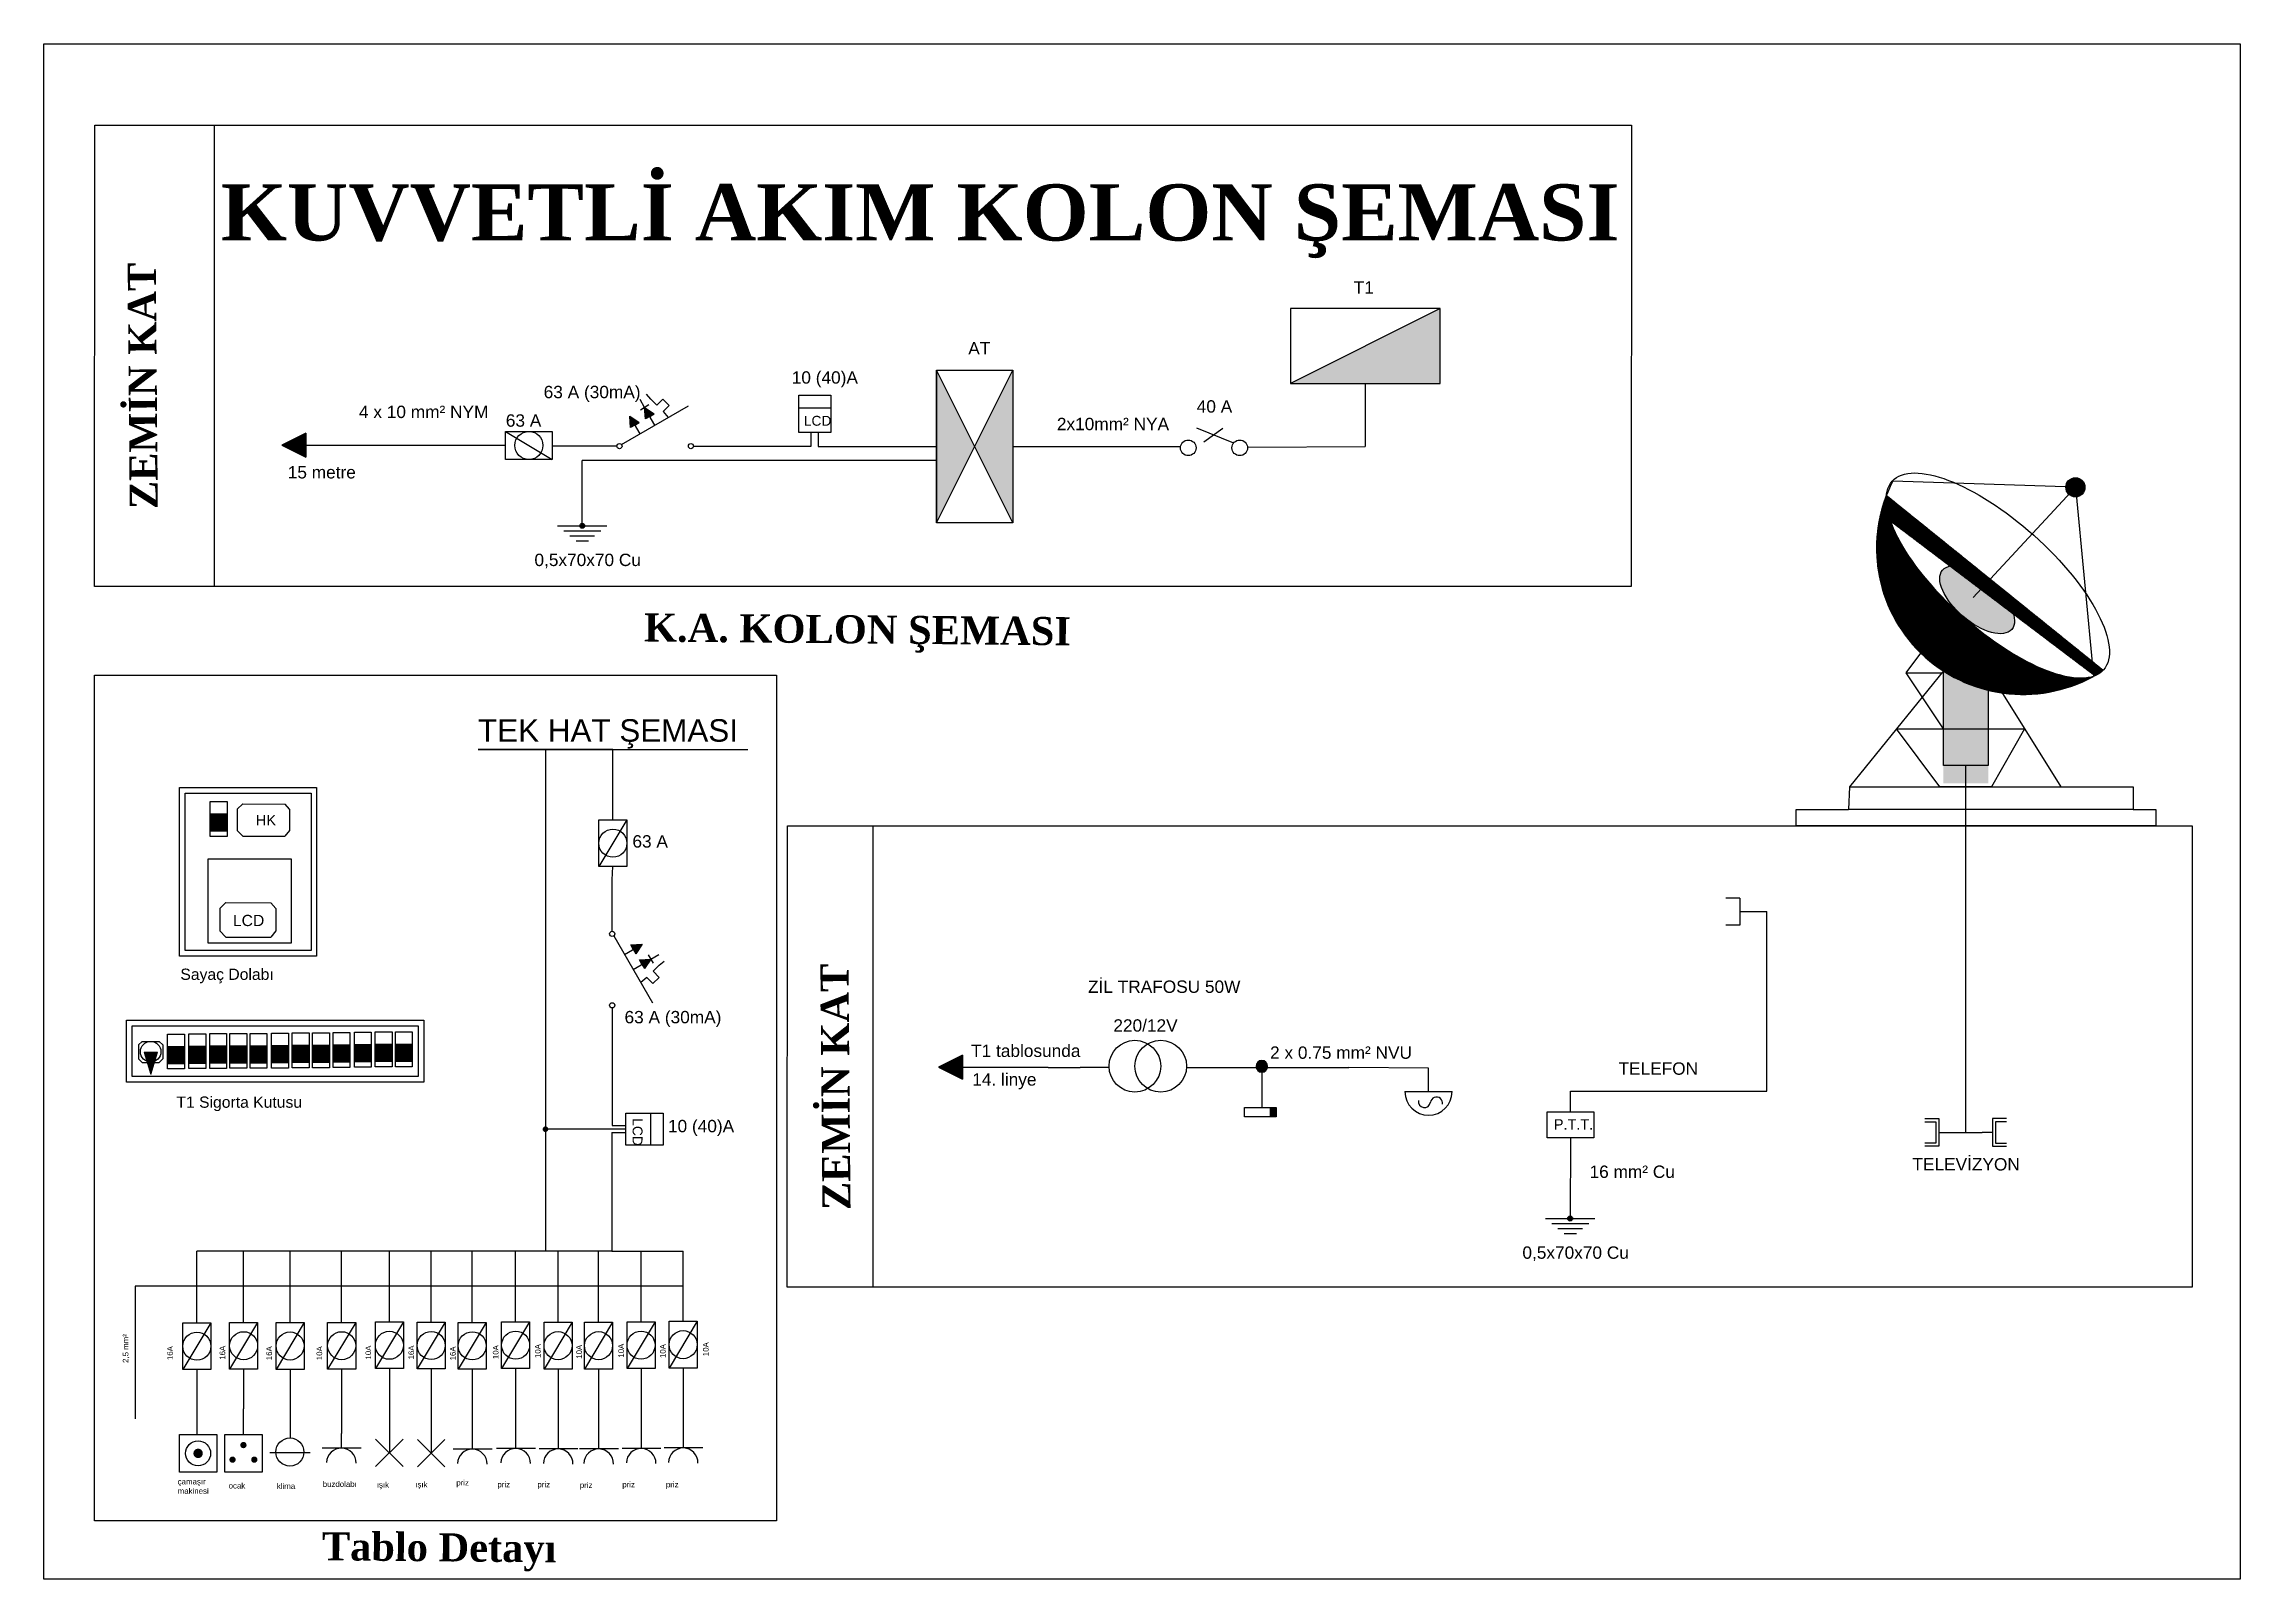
# Model space of a CAD drawing. Header units: millimetres. Extents: x 50 to 5784, y -13 to 1597.
# Drawn here: x 3830 to 5784, y 232 to 1597 of the extents above; entities that cross this region are included whole.
import ezdxf

# ---------------------------------------------------------------- set-up
doc = ezdxf.new("R2010")
doc.units = ezdxf.units.MM
doc.header["$MEASUREMENT"] = 0
for name, color, linetype in [('aydınlatma', 21, 'Continuous'), ('kolon', 7, 'Continuous'), ('Layer2', 1, 'Continuous'), ('Layer3', 4, 'Continuous'), ('Layer4', 230, 'Continuous'), ('semboller', 7, 'Continuous'), ('sigorta', 5, 'Continuous'), ('tv', 211, 'Continuous')]:
    doc.layers.add(name, color=color, linetype=linetype)
doc.styles.get("Standard").update_dxf_attribs({"font": 'Arial.ttf'})

msp = doc.modelspace()

# ---------------------------------------------------------------- texts
at = {"layer": 'kolon', "insert": (3987.083142535495, 1472.539250293728), "char_height": 50, "attachment_point": 1}
msp.add_mtext_dynamic_manual_height_columns('{\\fTimes New Roman|b1|i0|c162|p0;KUVVETLİ AKIM KOLON ŞEMASI}', width=1682.037997677733, gutter_width=109.9051887724151, heights=[0], dxfattribs=at)
at = {"layer": 'kolon', "ltscale": 10, "char_height": 25, "attachment_point": 1}
for s, width, insert, rotation in [('\\pxqc;{\\fTimes New Roman|b1|i0|c162|p0;ZEMİN KAT}', 281.4031394292136, (3906.233254828587, 1152.328584564436), 90.48460307882016), ('\\pxi-3,l4,qc,t4;{\\fTimes New Roman|b1|i0|c162|p0;K.A.^IKOLON ŞEMASI}', 552.194497974117, (4264.912510970287, 1091.798826417795), 359.48087755701863), ('\\pxqc;{\\fTimes New Roman|b1|i0|c162|p0;ZEMİN KAT}', 281.4031394292136, (4522.519760912744, 528.9016080136114), 90.48460307882016)]:
    msp.add_mtext_dynamic_manual_height_columns(s, width=width, gutter_width=50, heights=[0], dxfattribs=dict(at, insert=insert, rotation=rotation))
at = {"layer": 'kolon', "ltscale": 10, "char_height": 10.99051887724151, "attachment_point": 1}
for s, width, insert in [('T1', 172.3944417665042, (4994.893715411379, 1386.188369387716)), ('AT', 172.3944417665042, (4651.988835412645, 1332.160130592462)), ('63 A (30mA)', 102.178465985725, (4274.248158239194, 1293.269830044907)), ('10 (40)A', 65.41614384820961, (4494.948405042616, 1306.187960004542)), ('4 x 10 mm² NYM', 172.3944417665042, (4109.91168093285, 1275.62192893487)), ('40 A', 47.77024379409204, (4855.257777492188, 1280.447248808923)), ('63 A', 47.77024379409204, (4240.551931241647, 1267.913615510154)), ('2x10mm² NYA', 172.3944417665042, (4730.829255682713, 1264.818059612787)), ('15 metre', 172.3944417665042, (4046.54267080144, 1221.878753574068)), ('0,5x70x70 Cu', 172.3944417665042, (4266.024100646046, 1143.962414618967)), ('\\pxql;ZİL TRAFOSU 50W', 172.3944417665042, (4758.5, 764.3520560166215)), ('\\pxqc;220/12V', 88.34748368752105, (4765.5, 729.8520560166215)), ('T1 tablosunda', 172.3944417665042, (4654.5, 707.3520560166215)), ('2 x 0.75 mm² NVU', 172.3944417665042, (4920.5, 705.7229241195298)), ('\\pxql;TELEFON', 172.3944417665042, (5230.5, 691.5319826558124)), ('14. linye', 172.3944417665042, (4655.5, 681.8520560166215)), ('\\pxql;TELEVİZYON', 172.3944417665042, (5492, 606.372862985522)), ('    16 mm² Cu', 172.3944417665042, (5187.675988632614, 599.7789873795673)), ('0,5x70x70 Cu', 172.3944417665042, (5145, 527.8520560166214))]:
    msp.add_mtext_dynamic_manual_height_columns(s, width=width, gutter_width=109.9051887724151, heights=[0], dxfattribs=dict(at, insert=insert))
at = {"layer": 'semboller', "ltscale": 10, "attachment_point": 1}
for s, width, gutter_width, insert, char_height in [('TEK HAT ŞEMASI', 233.7016332794155, 50, (4215.824774191769, 996.7805202909515), 20), ('63 A', 47.77024379409204, 109.9051887724151, (4353.196154535617, 893.5921909719289), 10.99051887724151), ('Sayaç Dolabı', 116.32381708709, 50, (3950.99553126864, 774.9140506657618), 10), ('63 A (30mA)', 102.178465985725, 109.9051887724151, (4346.187269500198, 737.2850715116858), 10.99051887724151), ('T1 Sigorta Kutusu', 116.32381708709, 50, (3947.470571203285, 661.1800965837813), 10), ('10 (40)A', 65.41614384820961, 109.9051887724151, (4384.826256667766, 640.3645036835435), 10.99051887724151), ('çamaşır\\Pmakinesi', 39.34650203867204, 50, (3948.650987799542, 321.1585550333091), 5), ('ocak', 39.34650203867204, 50, (3993.948040692538, 317.5222040856822), 5), ('klima', 39.34650203867204, 50, (4036.846718867956, 317.167382512376), 5), ('buzdolabı', 39.34650203867204, 50, (4077.6698117197, 318.9273288767743), 5), ('ışık', 39.34650203867204, 50, (4125.752667139886, 318.3748926954102), 5), ('ışık', 39.34650203867204, 50, (4160.018601079368, 318.5558211602934), 5), ('priz', 39.34650203867204, 50, (4196.495258122095, 320.2131406093799), 5), ('priz', 39.34650203867204, 50, (4233.054132075, 318.5806080418038), 5), ('priz', 39.34650203867204, 50, (4268.678462326914, 318.5806080418038), 5), ('priz', 39.34650203867204, 50, (4306.429622474376, 318.0491312623358), 5), ('priz', 39.34650203867204, 50, (4344.180782621834, 318.5806080418038), 5), ('priz', 39.34650203867204, 50, (4382.995357717069, 318.5806080418038), 5)]:
    msp.add_mtext_dynamic_manual_height_columns(s, width=width, gutter_width=gutter_width, heights=[0], dxfattribs=dict(at, insert=insert, char_height=char_height))
at = {"layer": 'semboller', "ltscale": 10, "insert": (5173, 641), "char_height": 9.196670444981631, "width": 20.17226352075104, "attachment_point": 1}
msp.add_mtext('P.T.T.', dxfattribs=at)
at = {"layer": 'semboller', "ltscale": 10, "attachment_point": 1}
for s, width, insert, char_height, rotation in [('2,5 mm²', 39.34650203867204, (3899.797264512389, 424.2074718852871), 5, 90), ('16A', 39.34650203867204, (3939.283685006864, 426.7484100762574), 5, 90), ('16A', 39.34650203867204, (3985.895013404809, 427.0426884526655), 5, 90), ('16A', 39.34650203867204, (4027.436564240683, 426.6472187805989), 5, 90), ('10A', 39.34650203867204, (4072.143199790737, 426.6472187805989), 5, 90), ('10A', 39.34650203867204, (4115.71499758557, 427.2348126683678), 5, 90), ('16A', 39.34650203867204, (4153.934487060933, 427.3298824216013), 5, 90), ('16A', 39.34650203867204, (4190.923777818372, 426.4850942082953), 5, 90), ('10A', 39.34650203867204, (4229.022652203903, 427.5873166570486), 5, 90), ('10A', 39.34650203867204, (4266.477765676131, 428.563989889351), 5, 90), ('10A', 39.34650203867204, (4303.281488731389, 427.9128744011482), 5, 90), ('10A', 39.34650203867204, (4340.573829014453, 428.9016848937586), 5, 90), ('10A', 39.34650203867204, (4377.770620338832, 428.5697150121373), 5, 90), ('10A', 39.34650203867204, (4415.96374337749, 430.2295753252415), 5, 90), ('\\pxqc;{\\fTimes New Roman|b1|i0|c162|p0;Tablo Detayı}', 552.194497974117, (3905.244905394217, 275.2671349390096), 25, 359.48087755701863)]:
    msp.add_mtext_dynamic_manual_height_columns(s, width=width, gutter_width=50, heights=[0], dxfattribs=dict(at, insert=insert, char_height=char_height, rotation=rotation))

# ---------------------------------------------------------------- blocks, each defined once
blk = doc.blocks.new('at')
at = {"layer": 'semboller'}
h = blk.add_hatch(color=256, dxfattribs=at)
h.dxf.hatch_style = 1
h.paths.add_polyline_path([(-10, 5), (-5.551115123125783e-16, 0), (10, 5)])
h.paths.add_polyline_path([(9.999999999999998, -5), (-5.551115123125783e-16, 0), (-10, -5)])
for p, q in [((-10, -5), (10, 5)), ((10, 5), (-10, 5)), ((-10, 5), (10, -5))]:
    blk.add_line(p, q, dxfattribs=at)
blk.add_lwpolyline([(-10, 5), (10, 5), (10, -5), (-10, -5)], close=True, dxfattribs=at)
blk = doc.blocks.new('tali dağıtım tablosu')
at = {"layer": 'semboller'}
h = blk.add_hatch(color=256, dxfattribs=at)
h.dxf.hatch_style = 1
h.paths.add_polyline_path([(9.999999999999998, -5), (-10, 4.999999999999999), (-10, -5)])
blk.add_line((-10, 5), (10, -5), dxfattribs=at)
blk.add_lwpolyline([(-10, 5), (10, 5), (10, -5), (-10, -5)], close=True, dxfattribs=at)
blk = doc.blocks.new('sigorta')
at = {"layer": 'semboller', "ltscale": 10}
for p, q in [((-2.5, 1.5), (2.5, 1.5)), ((-2.5, -1.5), (-2.5, 1.5)), ((-2.5, 1.5), (2.5, -1.5)), ((2.5, 1.5), (2.5, -1.5)), ((2.5, -1.5), (-2.5, -1.5))]:
    blk.add_line(p, q, dxfattribs=at)
blk.add_circle((0, 0), 1.5, dxfattribs=at)
blk = doc.blocks.new('uç')
at = {"layer": 'semboller', "ltscale": 10}
h = blk.add_hatch(color=256, dxfattribs=at)
h.dxf.hatch_style = 1
h.paths.add_polyline_path([(0, 9.020562075079397e-17), (3, -1.5), (3, 1.5)])
for p, q in [((3, 1.5), (0, 0)), ((0, 0), (3, -1.5))]:
    blk.add_line(p, q, dxfattribs=at)
blk.add_lwpolyline([(3, 1.5), (3, -1.5)], dxfattribs=at)
blk = doc.blocks.new('artık akım koruma rölesi')
at = {"layer": 'semboller', "ltscale": 10}
h = blk.add_hatch(color=256, dxfattribs=at)
h.dxf.hatch_style = 1
h.paths.add_polyline_path([(-25.53485553081555, 7.556064494745158), (-23.73221898592979, 8.596817189185309), (-25.8137243748115, 12.20209027895714)])
h.paths.add_polyline_path([(-23.73221898592979, 8.596817189185307), (-21.92958244104375, 9.637569883626725), (-25.8137243748115, 12.20209027895714)])
h.paths.add_polyline_path([(-19.7674578855831, 15.71995112119225), (-19.48858904158715, 11.07392533698027), (-17.68595249670139, 12.11467803142042)])
h.paths.add_polyline_path([(-17.68595249670139, 12.11467803142042), (-15.88331595181535, 13.15543072586183), (-19.7674578855831, 15.71995112119225)])
for p, q in [((-19.7674578855831, 15.71995112119225), (-21.63962953551936, 18.96264753937211)), ((-17.27779332333557, 19.06013644546601), (-18.96145810119015, 21.0891174535312)), ((-14.83177350010919, 16.58339225979125), (-17.27779332333557, 19.06013644546601)), ((-12.35397882799407, 19.09188526879279), (-14.83177350010919, 16.58339225979125)), ((-9.812634458101456, 16.55164343646811), (-12.35397882799407, 19.09188526879279)), ((-18.05687410561586, 16.75624409700197), (-21.47804166555034, 14.68365814538254)), ((-12.29042913021658, 14.07489925079335), (-9.812634458101456, 16.55164343646811)), ((-12.29042913021658, 14.07489925079335), (-10.2750208884363, 11.5863506040366))]:
    blk.add_line(p, q, dxfattribs=at)
at = {"layer": 'semboller'}
for p, q in [((-29.12422119446092, 0.7037597333438157), (-2.084673021176968, 16.31505014995543)), ((-21.65071359704871, 4.991544099414568), (-25.8137243748115, 12.20209027895714)), ((-25.53485553081555, 7.556064494745158), (-25.8137243748115, 12.20209027895714)), ((-25.8137243748115, 12.20209027895714), (-21.92958244104375, 9.637569883626725)), ((-23.73221898592874, 8.596817189185913), (-21.92958244104375, 9.637569883626725)), ((-15.60444710782031, 8.509404941649677), (-19.7674578855831, 15.71995112119225)), ((-19.48858904158715, 11.07392533698027), (-19.7674578855831, 15.71995112119225)), ((-19.7674578855831, 15.71995112119225), (-15.88331595181535, 13.15543072586183)), ((-17.68595249670034, 12.11467803142102), (-19.48858904158715, 11.07392533698027)), ((-17.68595249670034, 12.11467803142102), (-15.88331595181535, 13.15543072586183)), ((-31.02575233102016, 0.07185616247193138), (-51.84080621983685, 0.07185616247193138)), ((-23.73221898592874, 8.596817189185913), (-25.53485553081555, 7.556064494745158)), ((-0.007648738207535644, 0), (20.80740515060825, 0))]:
    blk.add_line(p, q, dxfattribs=at)
for centre in [(-29.95812741791815, 0.06662229223684335), (-1.038894624673048, 0.06216212521110265)]:
    blk.add_circle(centre, 1.040752694440773, dxfattribs=at)
blk = doc.blocks.new('sayaç')
at = {"layer": 'semboller', "ltscale": 10}
for p, q in [((-6.499999999999545, 15), (6.5, 15)), ((-6.5, 0), (-6.499999999999545, 15)), ((-6.5, 9.92343594317208), (6.5, 9.92343594317208)), ((6.5, 15), (6.5, 0)), ((6.5, 0), (-6.5, 0))]:
    blk.add_line(p, q, dxfattribs=at)
at = {"layer": 'semboller', "ltscale": 10, "insert": (-4.438737397627392, 6.681304339472263), "char_height": 4, "width": 8.19907743192016, "attachment_point": 1}
blk.add_mtext('LCD', dxfattribs=at)
blk = doc.blocks.new('üçgen')
at = {"layer": 'semboller', "ltscale": 10}
h = blk.add_hatch(color=256, dxfattribs=at)
h.dxf.hatch_style = 1
h.paths.add_polyline_path([(-2.220446049250313e-16, -19.54159763674306), (5.880260176265438, -8.881784197001252e-16), (-5.880260176265438, -8.881784197001252e-16)])
for p, q in [((-5.880260176265438, 0), (0, -19.54159763674306)), ((0, -19.54159763674306), (5.880260176265438, 0))]:
    blk.add_line(p, q, dxfattribs=at)
blk.add_lwpolyline([(-5.880260176265438, 0), (5.880260176265438, 0)], dxfattribs=at)
blk = doc.blocks.new('üçgencik')
at = {"layer": 'semboller'}
blk.add_blockref('üçgen', (0, 0), dxfattribs=at)
blk = doc.blocks.new('triangale')
at = {"layer": 'semboller'}
blk.add_blockref('üçgencik', (0, 0), dxfattribs=at)
blk = doc.blocks.new('sigorta kutusu')
at = {"layer": 'Layer2', "ltscale": 10}
h = blk.add_hatch(color=256, dxfattribs=at)
h.dxf.hatch_style = 1
h.paths.add_polyline_path([(36.50638104414611, -38.25944978092048), (51.49535904092772, -38.25944978092048), (51.49535904092772, -23.25944978092048), (36.50638104414611, -23.25944978092048)])
h = blk.add_hatch(color=256, dxfattribs=at)
h.dxf.hatch_style = 1
h.paths.add_polyline_path([(55.56007492745994, -37.98342604548088), (70.54905292424155, -37.98342604548088), (70.54905292424155, -22.98342604548088), (55.56007492745994, -22.98342604548088)])
h = blk.add_hatch(color=256, dxfattribs=at)
h.dxf.hatch_style = 1
h.paths.add_polyline_path([(74.06147944787881, -37.70740231004129), (89.05045744466042, -37.70740231004129), (89.05045744466042, -22.70740231004129), (74.06147944787881, -22.70740231004129)])
h = blk.add_hatch(color=256, dxfattribs=at)
h.dxf.hatch_style = 1
h.paths.add_polyline_path([(92.04559940377658, -37.70288063014414), (107.0345774005582, -37.70288063014414), (107.0345774005582, -22.70288063014414), (92.04559940377658, -22.70288063014414)])
h = blk.add_hatch(color=256, dxfattribs=at)
h.dxf.hatch_style = 1
h.paths.add_polyline_path([(109.994733837073, -37.70288063014414), (124.9837118338546, -37.70288063014414), (124.9837118338546, -22.70288063014414), (109.994733837073, -22.70288063014414)])
h = blk.add_hatch(color=256, dxfattribs=at)
h.dxf.hatch_style = 1
h.paths.add_polyline_path([(129.0484277203868, -37.42685689470454), (144.0374057171684, -37.42685689470454), (144.0374057171684, -22.42685689470454), (129.0484277203868, -22.42685689470454)])
h = blk.add_hatch(color=256, dxfattribs=at)
h.dxf.hatch_style = 1
h.paths.add_polyline_path([(147.5498322408057, -37.15083315926495), (162.5388102375873, -37.15083315926495), (162.5388102375873, -22.15083315926495), (147.5498322408057, -22.15083315926495)])
h = blk.add_hatch(color=256, dxfattribs=at)
h.dxf.hatch_style = 1
h.paths.add_polyline_path([(165.5339521967035, -37.1463114793678), (180.5229301934851, -37.1463114793678), (180.5229301934851, -22.1463114793678), (165.5339521967035, -22.1463114793678)])
h = blk.add_hatch(color=256, dxfattribs=at)
h.dxf.hatch_style = 1
h.paths.add_polyline_path([(183.7627973289054, -36.83533529249871), (198.751775325687, -36.83533529249871), (198.751775325687, -21.83533529249871), (183.7627973289054, -21.83533529249871)])
h = blk.add_hatch(color=256, dxfattribs=at)
h.dxf.hatch_style = 1
h.paths.add_polyline_path([(202.8164912122193, -36.55931155705912), (217.8054692090009, -36.55931155705912), (217.8054692090009, -21.55931155705912), (202.8164912122193, -21.55931155705912)])
h = blk.add_hatch(color=256, dxfattribs=at)
h.dxf.hatch_style = 1
h.paths.add_polyline_path([(221.3178957326381, -36.28328782161952), (236.3068737294197, -36.28328782161952), (236.3068737294197, -21.28328782161952), (221.3178957326381, -21.28328782161952)])
h = blk.add_hatch(color=256, dxfattribs=at)
h.dxf.hatch_style = 1
h.paths.add_polyline_path([(239.3020156885359, -36.27876614172237), (254.2909936853175, -36.27876614172237), (254.2909936853175, -21.27876614172237), (239.3020156885359, -21.27876614172237)])
for p, q in [((36.50638104414611, -23.25944978092048), (51.49535904092772, -23.25944978092048)), ((36.50638104414611, -38.25944978092048), (51.49535904092772, -38.25944978092048)), ((55.56007492745994, -22.98342604548088), (70.54905292424155, -22.98342604548088)), ((55.56007492745994, -37.98342604548088), (70.54905292424155, -37.98342604548088)), ((74.06147944787881, -22.70740231004129), (89.05045744466042, -22.70740231004129)), ((74.06147944787881, -37.70740231004129), (89.05045744466042, -37.70740231004129)), ((92.04559940377658, -22.70288063014414), (107.0345774005582, -22.70288063014414)), ((92.04559940377658, -37.70288063014414), (107.0345774005582, -37.70288063014414)), ((109.994733837073, -22.70288063014414), (124.9837118338546, -22.70288063014414)), ((109.994733837073, -37.70288063014414), (124.9837118338546, -37.70288063014414)), ((129.0484277203868, -22.42685689470454), (144.0374057171684, -22.42685689470454)), ((129.0484277203868, -37.42685689470454), (144.0374057171684, -37.42685689470454)), ((147.5498322408057, -22.15083315926495), (162.5388102375873, -22.15083315926495)), ((147.5498322408057, -37.15083315926495), (162.5388102375873, -37.15083315926495)), ((165.5339521967035, -22.1463114793678), (180.5229301934851, -22.1463114793678)), ((165.5339521967035, -37.1463114793678), (180.5229301934851, -37.1463114793678)), ((183.7627973289054, -21.83533529249871), (198.751775325687, -21.83533529249871)), ((183.7627973289054, -36.83533529249871), (198.751775325687, -36.83533529249871)), ((202.8164912122193, -21.55931155705912), (217.8054692090009, -21.55931155705912)), ((202.8164912122193, -36.55931155705912), (217.8054692090009, -36.55931155705912)), ((221.3178957326381, -21.28328782161952), (236.3068737294197, -21.28328782161952)), ((221.3178957326381, -36.28328782161952), (236.3068737294197, -36.28328782161952)), ((239.3020156885359, -21.27876614172237), (254.2909936853175, -21.27876614172237)), ((239.3020156885359, -36.27876614172237), (254.2909936853175, -36.27876614172237))]:
    blk.add_line(p, q, dxfattribs=at)
at = {"layer": 'semboller', "ltscale": 10}
for p, q in [((10.6213815326073, -21.90247676937634), (14.04297939942899, -18.76191337122395)), ((14.04297939942899, -18.76191337122395), (29.04297939942899, -18.76191337122395)), ((29.04297939942899, -18.76191337122395), (32.30579718781746, -21.90247676937634)), ((10.6213815326073, -21.90247676937634), (10.6213815326073, -34.14601703246558)), ((10.6213815326073, -34.14601703246558), (13.95585484249204, -37.5012460544674)), ((13.95585484249204, -37.5012460544674), (28.95585484249204, -37.5012460544674)), ((32.30579718781746, -34.14601703246558), (28.95585484249204, -37.5012460544674)), ((32.30579718781746, -21.90247676937634), (32.30579718781746, -34.14601703246558))]:
    blk.add_line(p, q, dxfattribs=at)
for points in [[(0, 0), (264.5277534927445, 0), (264.5277534927445, -54.9604317964895), (0, -54.9604317964895)], [(5, -5), (259.5277534927445, -5), (259.5277534927445, -49.9604317964895), (5, -49.9604317964895)]]:
    blk.add_lwpolyline(points, close=True, dxfattribs=at)
blk.add_circle((21.54297939942899, -27.93374424438048), 9.171830873156523, dxfattribs=at)
at = {"layer": 'sigorta', "ltscale": 10}
for points in [[(36.50638104414611, -12.35789224523796), (51.49535904092772, -12.35789224523796), (51.49535904092772, -43.25944978092048), (36.50638104414611, -43.25944978092048)], [(55.56007492745994, -12.08186850979837), (70.54905292424155, -12.08186850979837), (70.54905292424155, -42.98342604548088), (55.56007492745994, -42.98342604548088)], [(74.06147944787881, -11.80584477435877), (89.05045744466042, -11.80584477435877), (89.05045744466042, -42.70740231004129), (74.06147944787881, -42.70740231004129)], [(92.04559940377658, -11.80132309446162), (107.0345774005582, -11.80132309446162), (107.0345774005582, -42.70288063014414), (92.04559940377658, -42.70288063014414)], [(109.994733837073, -11.80132309446162), (124.9837118338546, -11.80132309446162), (124.9837118338546, -42.70288063014414), (109.994733837073, -42.70288063014414)], [(129.0484277203868, -11.52529935902203), (144.0374057171684, -11.52529935902203), (144.0374057171684, -42.42685689470454), (129.0484277203868, -42.42685689470454)], [(147.5498322408057, -11.24927562358243), (162.5388102375873, -11.24927562358243), (162.5388102375873, -42.15083315926495), (147.5498322408057, -42.15083315926495)], [(165.5339521967035, -11.24475394368528), (180.5229301934851, -11.24475394368528), (180.5229301934851, -42.1463114793678), (165.5339521967035, -42.1463114793678)], [(183.7627973289054, -10.9337777568162), (198.751775325687, -10.9337777568162), (198.751775325687, -41.83533529249871), (183.7627973289054, -41.83533529249871)], [(202.8164912122193, -10.6577540213766), (217.8054692090009, -10.6577540213766), (217.8054692090009, -41.55931155705912), (202.8164912122193, -41.55931155705912)], [(221.3178957326381, -10.38173028593701), (236.3068737294197, -10.38173028593701), (236.3068737294197, -41.28328782161952), (221.3178957326381, -41.28328782161952)], [(239.3020156885359, -10.37720860603986), (254.2909936853175, -10.37720860603986), (254.2909936853175, -41.27876614172237), (239.3020156885359, -41.27876614172237)]]:
    blk.add_lwpolyline(points, close=True, dxfattribs=at)
at = {"layer": 'semboller'}
blk.add_blockref('triangale', (21.60481009865771, -28.41166926915253), dxfattribs=at)
blk = doc.blocks.new('sayaç dolabı')
at = {"layer": 'Layer2', "ltscale": 10}
h = blk.add_hatch(color=256, dxfattribs=at)
h.dxf.hatch_style = 1
h.paths.add_polyline_path([(27.17601640871908, -38.55009688371319), (42.16499440550069, -38.55009688371319), (42.16499440550069, -23.55009688371319), (27.17601640871908, -23.55009688371319)])
for p, q in [((27.17601640871908, -23.55009688371319), (42.16499440550069, -23.55009688371319)), ((27.17601640871908, -38.55009688371319), (42.16499440550069, -38.55009688371319))]:
    blk.add_line(p, q, dxfattribs=at)
at = {"layer": 'semboller', "ltscale": 10}
for p, q in [((51.11214866641785, -19.4203403570915), (56.35484899145376, -14.60825156432395)), ((51.11214866641785, -19.4203403570915), (51.11214866641785, -38.18035103494356)), ((56.35484899145376, -14.60825156432395), (93.87446483959047, -14.78269106878599)), ((97.85542025030918, -19.4203403570915), (93.87446483959047, -14.78269106878599)), ((97.85542025030918, -19.4203403570915), (97.85542025030918, -38.18035103494356)), ((51.11214866641785, -38.18035103494356), (56.22135348416396, -43.32135853170132)), ((97.85542025030918, -38.18035103494356), (93.74096933230066, -43.49579803616314)), ((56.22135348416396, -43.32135853170132), (93.74096933230066, -43.49579803616314)), ((35.63033953546437, -107.5750072715527), (41.21956911007783, -102.4448515638605)), ((35.63033953546437, -107.5750072715527), (35.63033953546437, -127.5750072715527)), ((41.21956911007783, -102.4448515638604), (81.21913679948466, -102.6308210789716)), ((85.46322330783369, -107.5750072715527), (81.21913679948466, -102.6308210789716)), ((85.46322330783369, -107.5750072715527), (85.46322330783369, -127.5750072715527)), ((35.63033953546437, -127.5750072715527), (41.0772498869369, -133.0558223787925)), ((41.0772498869369, -133.0558223787925), (81.07681757634373, -133.2417918939036)), ((85.46322330783369, -127.5750072715527), (81.07681757634373, -133.2417918939036))]:
    blk.add_line(p, q, dxfattribs=at)
for points in [[(0, 0), (121.9052984283207, 0), (121.9052984283207, -150.1827284812398), (0, -150.1827284812398)], [(5, -5), (116.9052984283207, -5), (116.9052984283207, -145.1827284812398), (5, -145.1827284812398)], [(25.28886486440933, -63.45499506308806), (99.21016895966022, -63.45499506308806), (99.21016895966022, -138.5159342868437), (25.28886486440933, -138.5159342868437)]]:
    blk.add_lwpolyline(points, close=True, dxfattribs=at)
at = {"layer": 'sigorta', "ltscale": 10}
blk.add_lwpolyline([(27.17601640871908, -12.64853934803068), (42.16499440550069, -12.64853934803068), (42.16499440550069, -43.55009688371319), (27.17601640871908, -43.55009688371319)], close=True, dxfattribs=at)
at = {"layer": 'semboller', "ltscale": 10, "attachment_point": 1}
for s, width, gutter_width, insert, char_height in [('HK', 12.97559457885506, 46.90002669463029, (67.65138036206008, -24.46406804264655), 9.38000533892606), ('LCD', 0.7465585254030884, 50, (47.38866117044017, -113.358375366045), 10)]:
    blk.add_mtext_dynamic_manual_height_columns(s, width=width, gutter_width=gutter_width, heights=[0], dxfattribs=dict(at, insert=insert, char_height=char_height))
blk = doc.blocks.new('çamaşır makinesi')
at = {"layer": 'semboller'}
for p, q in [((0, -23.99039999999991), (0, 0)), ((0, 0), (23.99039999999968, 0)), ((23.99039999999968, 0), (23.99039999999968, -23.99039999999991)), ((23.99039999999968, -23.99039999999991), (0, -23.99039999999991))]:
    blk.add_line(p, q, dxfattribs=at)
at = {"layer": 'semboller', "const_width": 2.9988}
blk.add_lwpolyline([(10.49579999999969, -11.99520000000007, 1), (13.49459999999954, -11.99520000000007, 1)], format="xyb", close=True, dxfattribs=at)
at = {"layer": 'semboller'}
blk.add_circle((11.99519999999939, -11.99520000000007), 7.996799999999999, dxfattribs=at)
blk = doc.blocks.new('ocak')
at = {"layer": 'semboller'}
for p, q in [((0, 0), (23.99039999999968, 0)), ((0, -23.99039999999991), (0, 0)), ((23.99039999999968, 0), (23.99039999999968, -23.99039999999991)), ((23.99039999999968, -23.99039999999991), (0, -23.99039999999991))]:
    blk.add_line(p, q, dxfattribs=at)
at = {"layer": 'semboller', "const_width": 1.9992}
for points in [[(4.041754305831091, -16.02000018621334, 1), (6.040954305830837, -16.02000018621334, 1)], [(10.99559999999974, -6.687648055085447, 1), (12.99479999999949, -6.687648055085447, 1)], [(19.94864569416768, -16.02000018621334, -1), (17.94944569416793, -16.02000018621334, -1)]]:
    blk.add_lwpolyline(points, format="xyb", close=True, dxfattribs=at)
blk = doc.blocks.new('besleme noktası')
at = {"layer": 'semboller'}
blk.add_line((0, 10.86793245896177), (0, -62.07716519511388), dxfattribs=at)
blk.add_circle((0.6923946940150927, -25.52877080660193), 25.53815869063997, dxfattribs=at)
blk = doc.blocks.new('bir faz priz')
at = {"layer": 'semboller'}
for p, q in [((0, 6.558608486183346), (0, -6.558608486183459)), ((0, -5.684341886080801e-14), (-4.967877511523511, -5.684341886080801e-14))]:
    blk.add_line(p, q, dxfattribs=at)
blk.add_arc((4.99888262253944, -0.1057001706408869), 4.999999999999935, 88.78867503053459, 268.7886750305346, dxfattribs=at)
blk = doc.blocks.new('ışık')
at = {"layer": 'semboller'}
for p, q in [((-12.21976129624136, 12.21976129624136), (12.21976129624136, -12.21976129624113)), ((-12.21976129624136, -12.21976129624113), (12.21976129624136, 12.21976129624136))]:
    blk.add_line(p, q, dxfattribs=at)

# ---------------------------------------------------------------- hatches: boundary and pattern name
at = {"layer": 'kolon'}
h = msp.add_hatch(color=256, dxfattribs=at)
h.dxf.hatch_style = 1
h.paths.add_polyline_path([(4310.782607744544, 1168.72248512242), (4306.386400193649, 1168.72248512242, 1)])
h.paths.add_polyline_path([(4308.584503969098, 1170.920588897869, 0.4142135623731117), (4306.386400193649, 1168.72248512242), (4308.584503969098, 1168.72248512242)])
h.paths.add_polyline_path([(4308.584503969098, 1170.920588897869), (4308.584503969098, 1168.72248512242), (4310.782607744544, 1168.72248512242, 0.4142135623731117)])
h = msp.add_hatch(color=256, dxfattribs=at)
h.dxf.hatch_style = 1
h.paths.add_polyline_path([(5189.758507098499, 552.612126520075), (5185.362299547603, 552.612126520075, 1)])
h.paths.add_polyline_path([(5187.560403323052, 554.8102302955233, 0.4142135623731117), (5185.362299547603, 552.612126520075), (5187.560403323052, 552.612126520075)])
h.paths.add_polyline_path([(5187.560403323052, 554.8102302955233), (5187.560403323052, 552.612126520075), (5189.758507098499, 552.612126520075, 0.4142135623731117)])
at = {"layer": 'semboller', "ltscale": 10}
h = msp.add_hatch(color=256, dxfattribs=at)
h.dxf.hatch_style = 1
h.paths.add_polyline_path([(5628.504864460047, 1203.287527664429), (5637, 1203), (5637.805283945516, 1194.538231995198, 0.3866886673731751), (5645.5, 1203, 0.983224869978048)])
h.paths.add_polyline_path([(5637, 1203), (5628.504864460047, 1203.287527664429, 0.2173936039850239), (5631.216165655378, 1196.771255321177)])
h.paths.add_polyline_path([(5637, 1203), (5631.216165655378, 1196.771255321177, 0.2139945219419709), (5637.805283945516, 1194.538231995198)])
h = msp.add_hatch(dxfattribs=at)
h.set_pattern_fill('ANSI34', color=71, scale=1.5)
h.set_pattern_definition([(45, (0, 0), (-0.7954951288348661, 0.7954951288348662), []), (45, (0.2651650425000001, 0), (-0.7954951288348661, 0.7954951288348662), []), (45, (0.5303300865, 0), (-0.7954951288348661, 0.7954951288348662), []), (45, (0.7954951290000001, 0), (-0.7954951288348661, 0.7954951288348662), [])])
edge = h.paths.add_edge_path()
edge.add_ellipse((5568, 1124.5), major_axis=(93.965167773072, -83.91541720910666), ratio=0.3811953773698269, start_angle=195.1144802167955, end_angle=360, ccw=False)
edge.add_arc((5590.242119694952, 1148.923520300584), 130.1752480499095, 158.7175261669501, 299.2399986254065)
h = msp.add_hatch(color=256, dxfattribs=at)
h.dxf.hatch_style = 1
edge = h.paths.add_edge_path()
edge.add_ellipse((5549.586458637459, 1103.022227623723), major_axis=(30.77587028345555, -26.37931738581904), ratio=0.4779343202125337, start_angle=0, end_angle=360)
h = msp.add_hatch(color=256, dxfattribs=at)
h.dxf.hatch_style = 1
edge = h.paths.add_edge_path()
edge.add_arc((5539.996298280601, 1038.872826215417), 25.50977801283334, 216.5374100956913, 319.8676748169716, ccw=False)
edge.add_line((5519.5, 1023.685643097514), (5519.5, 939.6479617070879))
edge.add_line((5519.5, 939.6479617070879), (5559.5, 939.6479617070879))
edge.add_line((5559.5, 939.6479617070879), (5559.5, 1022.430369175645))
edge = h.paths.add_edge_path()
edge.add_line((5499.477399409157, 1055.610280316662), (5519.5, 1039.647961707088))
edge.add_line((5519.5, 1039.647961707088), (5519.5, 1023.685643097514))
edge.add_arc((5539.996298280601, 1038.872826215418), 25.50977801283472, 216.5374100956934, 319.8676748169696)
edge.add_line((5559.5, 1022.430369175645), (5499.477399409157, 1055.610280316662))
h = msp.add_hatch(color=256, dxfattribs=at)
h.dxf.hatch_style = 1
h.paths.add_polyline_path([(4907.991888029883, 688), (4917.227930734594, 688), (4917.227930734594, 691.2279291154289, 0.709820854525009)])
h.paths.add_polyline_path([(4907.991888029883, 688, 0.4142135623730951), (4913.173978145634, 682.8179098842479), (4913.173978145634, 688)])
h.paths.add_polyline_path([(4913.173978145634, 688), (4913.173978145634, 682.8179098842479, 0.4142135623730951), (4918.356068261388, 688, 0.1697131864470114), (4917.227930734594, 691.2279291154289), (4917.227930734594, 688)])
h = msp.add_hatch(color=256, dxfattribs=at)
h.dxf.hatch_style = 1
h.paths.add_polyline_path([(4920.243007330881, 643), (4925.881731001522, 643), (4925.881731001522, 651.4580855059612), (4920.243007330881, 651.4580855059612)])

# ---------------------------------------------------------------- linework, layer by layer
at = {"ltscale": 10}
msp.add_line((4567.5, 491.5), (4567.5, 901.8003826700171), dxfattribs=at)
at = {"layer": 'kolon', "ltscale": 10}
for p, q in [((3981.451210809447, 1114.926976550825), (3981.451210809447, 1525.227359220842)), ((5005.219670633649, 1295.27739054658), (5005.219670633651, 1239.252043479804)), ((4512.208465801634, 1239.489485128387), (4512.208465801634, 1251.88627095077)), ((4518.442904008907, 1251.88627095077), (4518.442904008907, 1239.286545073554)), ((4888.308615591386, 1242.176031793991), (4855.257777492188, 1255.506634030406)), ((4861.635989806453, 1243.33521092209), (4878.45134084478, 1255.506634030406)), ((4138.705841443109, 1240.234441832902), (4062.536836739473, 1240.234441832902)), ((4240.281165153892, 1240.234441832902), (4138.705841443109, 1240.234441832902)), ((4293.572766920379, 1239.647432430406), (4281.869345852003, 1239.647432430406)), ((4453.261074613321, 1239.489485128387), (4512.208465801634, 1239.489485128387)), ((4518.442904008907, 1239.286545073554), (4623.76466100469, 1239.286545073554)), ((4691.733560304197, 1239.286545073554), (4840.860457582015, 1239.286545073554)), ((4901.065064506398, 1238.698477504387), (5005.219670633651, 1239.252043479804)), ((4623.76466100469, 1226.811367636407), (4308.584503969096, 1226.811367636407))]:
    msp.add_line(p, q, dxfattribs=at)
at = {"layer": 'kolon'}
for p, q in [((4308.584503969098, 1168.72248512242), (4308.584503969096, 1226.811367636407)), ((4286.603466214614, 1168.72248512242), (4330.565541723579, 1168.72248512242)), ((4292.098725653235, 1164.326277571524), (4325.07028228496, 1164.326277571524)), ((4297.593985091855, 1159.930070020627), (4319.57502284634, 1159.930070020627)), ((4303.089244530476, 1155.533862469731), (4314.079763407719, 1155.533862469731)), ((5165.579365568568, 552.612126520075), (5209.541441077534, 552.612126520075)), ((5171.07462500719, 548.2159189691783), (5204.046181638914, 548.2159189691783)), ((5176.569884445809, 543.8197114182819), (5198.550922200295, 543.8197114182819)), ((5182.065143884431, 539.4235038673853), (5193.055662761673, 539.4235038673853))]:
    msp.add_line(p, q, dxfattribs=at)
at = {"layer": 'kolon', "ltscale": 10}
msp.add_lwpolyline([(3874.991173990563, 1525.227359220842), (5242.16216964922, 1525.227359220842), (5241.884489574501, 1114.926976550825), (3874.713493915843, 1114.926976550825)], close=True, dxfattribs=at)
msp.add_lwpolyline([(5741, 491.5), (4491, 491.5), (4491.27768007472, 901.8003826700171), (5741, 901.8003826700171)], dxfattribs=at)
for centre in [(4847.719861509486, 1238.118896392983), (4893.52717281018, 1238.121864105503)]:
    msp.add_circle(centre, 6.958076291723786, dxfattribs=at)
at = {"layer": 'kolon'}
for centre in [(4308.584503969098, 1168.72248512242), (5187.560403323052, 552.6121265200752)]:
    msp.add_circle(centre, 2.198103775448301, dxfattribs=at)
at = {"layer": 'Layer2', "ltscale": 10}
for p, q in [((4335.824774191769, 907.2341712529822), (4335.824774191769, 969.9401827313081)), ((4335.237764789272, 853.9425694864956), (4335.824774191769, 865.6459905548725)), ((4335.079817487254, 694.2542617935544), (4335.079817487254, 635.306870605242)), ((4723.053773279138, 686.9093727550835), (4646.884768575503, 686.9093727550835)), ((4723.053773279138, 686.9093727550835), (4751.5, 686.9093727550835)), ((4334.87687743242, 629.0724323979687), (4334.87687743242, 523.7506754021854)), ((4334.87687743242, 629.0724323979687), (4347.476603309637, 629.0724323979687)), ((4335.079817487254, 635.306870605242), (4347.476603309637, 635.3068706052416)), ((4334.87687743242, 523.7506754021854), (3965.680494602954, 523.7506754021854)), ((4048.610301216383, 460.0934545606688), (4048.610301216383, 523.7506754021854)), ((4094.495405256194, 460.3236577119878), (4094.495405256194, 523.7506754021854)), ((4136.959100904503, 460.71226540211), (4136.959100904503, 523.7506754021854)), ((4174.170882819602, 460.4856642865732), (4174.170882819602, 523.7506754021854)), ((4210.671708005961, 460.2459285875598), (4210.671708005961, 523.7506754021854)), ((4249.251871136663, 460.8154965172985), (4249.251871136663, 523.7506754021854)), ((4287.038562525029, 460.3813468251906), (4287.038562525029, 523.7506754021854)), ((4323.087936029615, 460.3813468251906), (4323.087936029615, 523.7506754021854)), ((4334.87687743242, 523.7506754021854), (4398.302669468567, 523.7506754021854)), ((4360.874643084315, 460.8154965172985), (4360.874643084315, 523.7506754021854)), ((4398.302669468567, 461.2636264139987), (4398.302669468567, 523.7506754021854)), ((4048.610301216383, 418.5052738625591), (4048.610301216383, 379.2037478378002)), ((4094.495405256194, 418.7354770138782), (4094.495405256194, 398.4336610212645)), ((4136.959100904503, 419.1240847040003), (4136.959100904503, 344.254883008123)), ((4174.170882819602, 418.8974835884635), (4174.170882819602, 344.0282818925862)), ((4211.022710422965, 360.6090038856073), (4211.022710422965, 418.6577478894501)), ((4249.602873553667, 361.178571815346), (4249.602873553667, 419.2273158191888)), ((4287.389564942034, 360.7444221232381), (4287.389564942034, 418.7931661270809)), ((4323.438938446619, 360.7444221232381), (4323.438938446619, 418.7931661270809)), ((4361.225645501319, 361.178571815346), (4361.225645501319, 419.2273158191888)), ((4398.653671885571, 361.6267017120463), (4398.653671885571, 419.6754457158891)), ((4094.495405256194, 398.4336610212642), (4094.495405256194, 361.5112153917376)), ((4136.959100904503, 404.0095315440553), (4136.959100904503, 344.2548830081228)), ((4048.610301216383, 379.2037478378002), (4048.610301216383, 357.4895788251847))]:
    msp.add_line(p, q, dxfattribs=at)
at = {"layer": 'Layer3', "ltscale": 10}
for p, q in [((4275.824774191769, 969.9401827313081), (4275.824774191769, 523.7506754021854)), ((5539.396269265364, 629.2908863590319), (5539.5, 955.6102803166618)), ((5347.570039966836, 825.5933866224477), (5362.570039966836, 825.5933866224477)), ((5362.570039966836, 665.8149205977888), (5362.570039966836, 825.5933866224477)), ((4869.188112648317, 686.9093727550835), (4918.240001258534, 686.9093727550835)), ((4913.173978145636, 686.9093727550835), (4913.173978145636, 651.4580855059612)), ((4918.240001258534, 686.9093727550835), (4990.673978145613, 686.9093727550835)), ((5061.5, 686.5), (4990.673978145613, 686.9093727550835)), ((5061.5, 665.5141345026816), (5061.5, 686.5)), ((5061.5, 673.9733699562055), (5061.5, 681.3179098842479)), ((5187.791573942177, 665.8149205977888), (5362.570039966836, 665.8149205977888)), ((5187.791573942177, 647.4916761124532), (5187.791573942177, 665.8149205977888)), ((4347.476603309637, 632.1007153397097), (4275.824774191769, 632.1007153397097)), ((5524.792538530728, 629.2908863590319), (5554, 629.2908863590319)), ((5187.791573942177, 624.5), (5187.560403323051, 552.612126520075))]:
    msp.add_line(p, q, dxfattribs=at)
at = {"layer": 'Layer3', "ltscale": 10, "const_width": 2.5}
msp.add_lwpolyline([(4274.574774191769, 632.1007153397097, 1), (4277.074774191769, 632.1007153397097, 1)], format="xyb", close=True, dxfattribs=at)
at = {"layer": 'Layer4', "ltscale": 10}
msp.add_lwpolyline([(3829.611512652415, 1597.35317953579), (5783.5, 1597.35317953579), (5783.5, 231.9883603270262), (3829.611512652415, 231.9883603270262)], close=True, dxfattribs=at)
at = {"layer": 'semboller', "ltscale": 10}
for p, q in [((5637, 1203), (5474.5, 1208.5)), ((5546, 1105), (5637, 1203)), ((5637, 1203), (5653, 1034.875093461488)), ((5486.5, 1038), (5499.477399409157, 1055.610280316662)), ((5499.477399409157, 1055.610280316662), (5499.477399409157, 1055.610280316662)), ((5519.5, 1039.647961707088), (5436, 936.5)), ((5519.5, 988.073980853544), (5486.5, 1038)), ((5486.5, 1038), (5518.165947438374, 1038)), ((5559.5, 1040), (5624, 936.5)), ((5477.75, 988.073980853544), (5591.75, 988.0739808535438)), ((5516.5, 936.5), (5477.75, 988.0739808535438)), ((5477.75, 988.0739808535438), (5519.5, 988.073980853544)), ((5591.75, 988.0739808535438), (5562.25, 936.5)), ((4335.824774191769, 969.9401827313081), (4215.824774191769, 969.9401827313081)), ((4215.824774191769, 969.9401827313081), (4455.824774191769, 969.9401827313081)), ((5436, 936.5), (5435, 916.5)), ((5436, 936.5), (5688.5, 936.5)), ((5562.25, 936.5), (5516.5, 936.5)), ((5688.5, 936.5), (5688.5, 926.5)), ((5688.5, 926.5), (5688.5, 916.5)), ((5388.5, 916.5), (5435, 916.5)), ((5388.5, 901.8003826700173), (5388.5, 916.5)), ((5708.5, 901.8003826700171), (5388.5, 901.8003826700173)), ((5688.5, 916.5), (5435, 916.5)), ((5688.5, 916.5), (5698.5, 916.5)), ((5698.5, 916.5), (5708.5, 916.5)), ((5708.5, 916.5), (5708.5, 901.8003826700171)), ((5741, 901.8003826700171), (5741, 491.5000000000001)), ((5338.326365414252, 837.6867732448954), (5326.127681276161, 837.6867732448954)), ((5338.5, 825.5933866224477), (5347.570039966836, 825.5933866224477)), ((4777.238087062291, 686.9093727550835), (4751.5, 686.9093727550835)), ((4846.179656581422, 686.9093727550835), (4869.188112648317, 686.9093727550835)), ((5040.514134502681, 665.5141345026816), (5082.485865497319, 665.5141345026816)), ((5515.574373761454, 629.2908863590319), (5524.792538530728, 629.2908863590319)), ((5563.218164769274, 629.2908863590319), (5554, 629.2908863590319)), ((3965.680494602954, 492.5071509080921), (3910.855325477449, 492.5071509080921)), ((3910.855325477449, 492.5071509080921), (3910.855325477449, 374.4141861516961)), ((4398.302669468567, 492.5071509080921), (3965.680494602954, 492.5071509080921)), ((4136.959100904503, 419.1240847040003), (4136.959100904503, 404.0095315440553))]:
    msp.add_line(p, q, dxfattribs=at)
for points in [[(5519.5, 1055.610280316662), (5559.5, 1055.610280316662), (5559.5, 955.6102803166618), (5519.5, 955.6102803166618)], [(3874.713493915843, 1035.916122466002), (4481.34786980589, 1035.916122466002), (4481.34786980589, 283.8230184416702), (3874.713493915843, 283.8230184416702)], [(4925.881731001522, 643), (4897.688112648317, 643), (4897.688112648317, 651.4580855059612), (4925.881731001522, 651.4580855059612)], [(5167.099065440969, 647.4916761124532), (5208.484082443385, 647.4916761124532), (5208.484082443385, 624.5), (5167.099065440969, 624.5)]]:
    msp.add_lwpolyline(points, close=True, dxfattribs=at)
for points in [[(5338.326365414252, 837.6867732448954), (5338.5, 837.6867732448954), (5338.5, 813.5), (5326.127681276161, 813.5)], [(5503, 641.581772718064), (5515.574373761454, 641.581772718064), (5515.574373761454, 617), (5503, 617)], [(5503, 638.7925385307286), (5512.785139574119, 638.7925385307286), (5512.785139574119, 619.7892341873354), (5503, 619.7892341873354)], [(5575.792538530728, 641.581772718064), (5563.218164769274, 641.581772718064), (5563.218164769274, 617), (5575.792538530728, 617)], [(5575.792538530728, 638.7925385307286), (5566.007398956609, 638.7925385307286), (5566.007398956609, 619.7892341873354), (5575.792538530728, 619.7892341873354)]]:
    msp.add_lwpolyline(points, dxfattribs=at)
msp.add_lwpolyline([(4907.991888029883, 688, 1), (4918.356068261388, 688, 1)], format="xyb", close=True, dxfattribs=at)
for centre, radius in [((5637, 1203), 8.5), ((4800.21311700884, 688.1491507744859), 23.00845606689385), ((4823.204650417829, 688.1495914313296), 23.00845606689385)]:
    msp.add_circle(centre, radius, dxfattribs=at)
for centre, radius, start, end in [((5590.242119694952, 1148.923520300584), 130.1752480499095, 152.7635501704396, 298.822843920351), ((5061.5, 665.5141345026816), 20.98586549731836, 180, 0), ((5057.804226624752, 656.843802801086), 5.463494973301797, 171.1263332765481, 351.126333276548), ((5068.60042997193, 655.1582457478958), 5.463494973301797, 351.126333276548, 171.1263332765481)]:
    msp.add_arc(centre, radius, start, end, dxfattribs=at)
for centre, major_axis, ratio in [((5568, 1124.5), (93.96516777307198, -83.91541720910666), 0.3811953773698269), ((5549.586458637459, 1103.022227623723), (30.77587028345555, -26.37931738581904), 0.4779343202125337)]:
    msp.add_ellipse(centre, major_axis=major_axis, ratio=ratio, dxfattribs=at)
at = {"layer": 'sigorta', "ltscale": 10}
for p, q in [((3965.680494602954, 459.865143269486), (3965.680494602954, 523.7506754021854)), ((4007.272992350396, 460.3217524344054), (4007.272992350396, 523.7506754021854)), ((3965.680494602954, 418.2769625713763), (3965.680494602954, 360.4685943130039)), ((4007.272992350396, 418.7335717362957), (4007.272992350396, 396.951279514527)), ((4007.272992350396, 396.951279514527), (4007.101900338954, 383.2833394751519)), ((4007.101900338954, 360.4687360779494), (4007.101900338954, 383.2833394751519))]:
    msp.add_line(p, q, dxfattribs=at)
at = {"layer": 'tv', "ltscale": 10}
msp.add_line((5388.5, 906.5), (5388.5, 916.5), dxfattribs=at)

# ---------------------------------------------------------------- block references
at = {"layer": 'aydınlatma', "xscale": 2.629201554488943, "yscale": 2.629201554488943, "zscale": 2.629201554488943, "rotation": 270}
for p in [(4094.495405256194, 348.4496641159292), (4211.022710422965, 347.5474526097989), (4249.602873553667, 348.1170205395376), (4287.389564942034, 347.6828708474297), (4323.438938446619, 347.6828708474297), (4361.225645501319, 348.1170205395376), (4398.653671885571, 348.5651504362379)]:
    msp.add_blockref('bir faz priz', p, dxfattribs=at)
at = {"layer": 'kolon'}
for name, p, xscale, yscale, zscale in [('tali dağıtım tablosu', (5005.219670633649, 1328.600427116465), -6.664607313977005, 6.664607313977005, 6.664607313977005), ('artık akım koruma rölesi', (4407.524238794487, 1239.489485128387), 2.198103775448301, 2.198103775448301, 2.198103775448301), ('sayaç', (4515.414621067166, 1251.88627095077), 2.198103775448301, 2.198103775448301, 2.198103775448301), ('uç', (4041.15206816397, 1240.51745336557), 7.12825619183432, 7.12825619183432, 7.12825619183432), ('sigorta', (4261.075255502948, 1240.234441832902), 8.317636139621928, 8.317636139621928, 8.317636139621928)]:
    msp.add_blockref(name, p, dxfattribs=dict(at, xscale=xscale, yscale=yscale, zscale=zscale))
at = {"layer": 'kolon', "xscale": 6.79688992995114, "yscale": 6.79688992995114, "zscale": 6.79688992995114, "rotation": 90}
msp.add_blockref('at', (4657.749110654444, 1239.286545073554), dxfattribs=at)
at = {"layer": 'semboller'}
for name, p in [('sayaç dolabı', (3950.339915030183, 936.0997790564963)), ('sigorta kutusu', (3903.056035828276, 728.9449823596465)), ('ışık', (4136.959100904503, 344.2548830081228)), ('ışık', (4174.170882819602, 344.0282818925859))]:
    msp.add_blockref(name, p, dxfattribs=at)
for name, p, xscale, yscale, zscale, rotation in [('sigorta', (4335.824774191769, 886.4400809039273), 8.317636139621928, 8.317636139621928, 8.317636139621928, 270), ('artık akım koruma rölesi', (4335.079817487254, 739.9910976123886), 2.198103775448301, 2.198103775448301, 2.198103775448301, 270), ('sayaç', (4347.476603309637, 632.1007153397097), 2.198103775448301, 2.198103775448301, 2.198103775448301, 270), ('sigorta', (3965.680494602954, 439.0710529204312), 8.317636139621928, 8.317636139621928, 8.317636139621928, 270), ('sigorta', (4007.272992350396, 439.5276620853506), 8.317636139621928, 8.317636139621928, 8.317636139621928, 270), ('sigorta', (4048.610301216383, 439.2993642116139), 8.317636139621928, 8.317636139621928, 8.317636139621928, 270), ('sigorta', (4094.495405256194, 439.529567362933), 8.317636139621928, 8.317636139621928, 8.317636139621928, 270), ('sigorta', (4136.959100904503, 439.9181750530552), 8.317636139621928, 8.317636139621928, 8.317636139621928, 270), ('sigorta', (4174.170882819602, 439.6915739375183), 8.317636139621928, 8.317636139621928, 8.317636139621928, 270), ('sigorta', (4210.671708005961, 439.4518382385049), 8.317636139621928, 8.317636139621928, 8.317636139621928, 270), ('sigorta', (4249.251871136663, 440.0214061682436), 8.317636139621928, 8.317636139621928, 8.317636139621928, 270), ('sigorta', (4287.038562525029, 439.5872564761357), 8.317636139621928, 8.317636139621928, 8.317636139621928, 270), ('sigorta', (4323.087936029615, 439.5872564761357), 8.317636139621928, 8.317636139621928, 8.317636139621928, 270), ('sigorta', (4360.874643084315, 440.0214061682436), 8.317636139621928, 8.317636139621928, 8.317636139621928, 270), ('sigorta', (4398.302669468567, 440.4695360649439), 8.317636139621928, 8.317636139621928, 8.317636139621928, 270), ('besleme noktası', (4035.928358487889, 344.6399711242027), 0.4899183952612066, 0.4899183952612066, 0.4899183952612066, 89.99999999999959)]:
    msp.add_blockref(name, p, dxfattribs=dict(at, xscale=xscale, yscale=yscale, zscale=zscale, rotation=rotation))
for name, p, xscale, yscale, zscale in [('uç', (4625.5, 687.1923842877516), 7.12825619183432, 7.12825619183432, 7.12825619183432), ('çamaşır makinesi', (3950.109539262254, 360.4685943130039), 1.390706784062615, 1.390706784062615, 1.390706784062615), ('ocak', (3990.420094322767, 360.4687360779494), 1.390706784062615, 1.390706784062615, 1.390706784062615)]:
    msp.add_blockref(name, p, dxfattribs=dict(at, xscale=xscale, yscale=yscale, zscale=zscale))

msp.set_redraw_order([(e.dxf.handle, doc.entitydb.next_handle()) for e in msp.query("TEXT MTEXT ATTDEF DIMENSION ARC_DIMENSION")])  # texts and dimensions are drawn at this point

doc.saveas('drawing.dxf')
